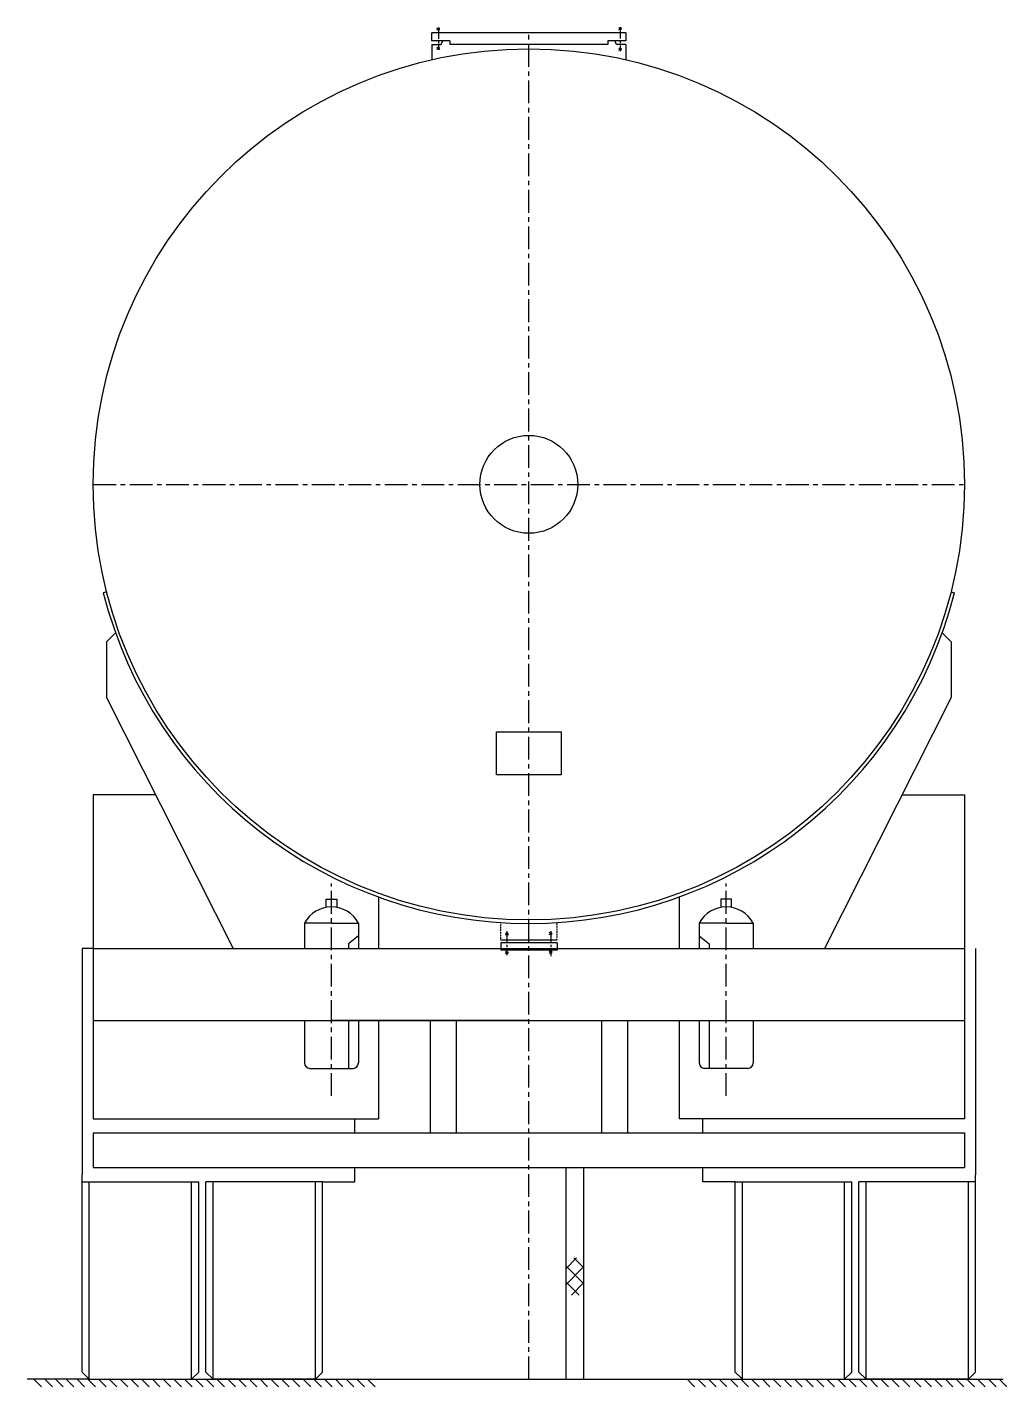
# Model space of a CAD drawing. Extents: x -95531 to 19990, y -17330 to 843.
# Drawn here: x -36528 to -33798, y -13220 to -9431 of the extents above; entities that cross this region are included whole.
import ezdxf

# ---------------------------------------------------------------- set-up
doc = ezdxf.new("R2010")
doc.units = 0
doc.linetypes.add('CENTERX2', pattern=[101.6, 63.5, -12.7, 12.7, -12.7])
doc.linetypes.add('HIDDEN2', pattern=[0.1875, 0.125, -0.0625])
for name, color, linetype in [('1', 5, 'CONTINUOUS'), ('5', 6, 'HIDDEN2'), ('LAYER1', 1, 'CONTINUOUS'), ('LAYER2', 2, 'CONTINUOUS'), ('LAYER6', 7, 'CENTERX2')]:
    doc.layers.add(name, color=color, linetype=linetype)

msp = doc.modelspace()

# ---------------------------------------------------------------- hatches: boundary and pattern name
at = {"layer": 'LAYER1'}
h = msp.add_hatch(dxfattribs=at)
h.set_pattern_fill('ANSI37', color=256, scale=10, style=0)
h.paths.add_polyline_path([(-34977.14501, -12860.56435), (-35027.14501, -12860.56435), (-35027.14501, -12964.7337), (-34977.14501, -12964.7337)])
at = {"layer": 'LAYER2'}
h = msp.add_hatch(dxfattribs=at)
h.set_pattern_fill('ANSI31', color=256, scale=10, style=0)
h.set_pattern_definition([(45, (-42504.597, -8911.684), (-22.45064, 22.45064), [])])
h.paths.add_polyline_path([(-35382.02109, -9468.82692), (-35382.02109, -9446.82692), (-35399.88877, -9446.82692), (-35399.88877, -9468.82692)])

# ---------------------------------------------------------------- linework, layer by layer
at = {"layer": '1', "color": 2}
for p, q in [((-35378.16379, -9438.47883), (-35386.18923, -9433.37518)), ((-35385.97165, -9438.32563), (-35377.75218, -9433.54072)), ((-34871.21921, -9437.35304), (-34879.24465, -9432.2494)), ((-34879.02707, -9437.19985), (-34870.8076, -9432.41494)), ((-35378.16379, -9492.51656), (-35386.18923, -9487.41291)), ((-35385.97165, -9492.36336), (-35377.75218, -9487.57845)), ((-34871.21921, -9494.76813), (-34879.24465, -9489.66448)), ((-34879.02707, -9494.61493), (-34870.8076, -9489.83003)), ((-35187.00697, -11960.8756), (-35195.03241, -11955.77195)), ((-35194.81482, -11960.7224), (-35186.59536, -11955.93749)), ((-35065.16669, -11959.41742), (-35073.19213, -11954.31377)), ((-35072.97454, -11959.26422), (-35064.75507, -11954.47931)), ((-35187.00388, -12012.64113), (-35195.02932, -12007.53748)), ((-35194.81174, -12012.48794), (-35186.59227, -12007.70303)), ((-35065.1636, -12011.18296), (-35073.18904, -12006.07931)), ((-35072.97145, -12011.02976), (-35064.75199, -12006.24485))]:
    msp.add_line(p, q, dxfattribs=at)
at = {"layer": '1', "color": 1}
for p, q in [((-34859.88877, -9446.82692), (-35399.88877, -9446.82692)), ((-35399.88877, -9468.82692), (-35399.88877, -9446.82692)), ((-35374.25613, -9478.82692), (-35369.88877, -9468.82692)), ((-34859.88877, -9468.82692), (-34909.88877, -9468.82692)), ((-34909.88877, -9468.82692), (-34909.88877, -9478.82692)), ((-34885.52142, -9478.82692), (-34889.88877, -9468.82692)), ((-34859.88877, -9446.82692), (-34859.88877, -9468.82692)), ((-35399.88877, -9478.82692), (-35399.88877, -9521.23239)), ((-35399.88877, -9478.82692), (-35374.25613, -9478.82692)), ((-35329.88877, -9478.82692), (-35349.88877, -9478.82692)), ((-34909.88877, -9478.82692), (-35329.88877, -9478.82692)), ((-34859.88877, -9478.82692), (-34885.52142, -9478.82692)), ((-34859.88877, -9478.82692), (-34859.88877, -9521.23239)), ((-35051.56196, -11975.31593), (-35208.21559, -11975.31593)), ((-35051.30465, -11982.81593), (-35208.21559, -11982.81593)), ((-35208.16491, -11982.81593), (-35208.16491, -12002.81593)), ((-35051.30465, -12002.81593), (-35208.16491, -12002.81593)), ((-35051.30465, -11982.81593), (-35051.30465, -12002.81593))]:
    msp.add_line(p, q, dxfattribs=at)
at = {"layer": '5', "color": 1}
for p, q in [((-35208.21559, -11975.31593), (-35208.21559, -11926.29747)), ((-35051.56196, -11926.29747), (-35051.56196, -11975.31593))]:
    msp.add_line(p, q, dxfattribs=at)
at = {"layer": 'LAYER1'}
for p, q in [((-35349.88877, -9468.82692), (-35399.88877, -9468.82692)), ((-35349.88877, -9468.82692), (-35349.88877, -9478.82692)), ((-36306.23736, -11004.82692), (-36315.92722, -11007.29809)), ((-33953.54019, -11004.82692), (-33943.85033, -11007.29809)), ((-36281.74814, -11118.82692), (-36306.49688, -11143.57565)), ((-33978.02941, -11118.82692), (-33953.28067, -11143.57565)), ((-36306.49688, -11143.57565), (-36306.49688, -11298.82692)), ((-33953.28067, -11143.57565), (-33953.28067, -11298.82692)), ((-36306.49688, -11298.82692), (-35953.63652, -11998.82692)), ((-33953.28067, -11298.82692), (-34306.14102, -11998.82692)), ((-35219.88877, -11514.82692), (-35219.88877, -11394.82692)), ((-35219.88877, -11394.82692), (-35039.88877, -11394.82692)), ((-35039.88877, -11394.82692), (-35039.88877, -11514.82692)), ((-35039.88877, -11514.82692), (-35219.88877, -11514.82692)), ((-36343.88877, -11570.32562), (-36343.88877, -11772.88652)), ((-36169.63812, -11570.32562), (-36343.88877, -11570.32562)), ((-34090.13942, -11570.32562), (-33915.88877, -11570.32562)), ((-33915.88877, -11570.32562), (-33915.88877, -11772.88652)), ((-36343.88877, -11772.88652), (-36343.88877, -12472.88652)), ((-33915.88877, -11772.88652), (-33915.88877, -12472.88652)), ((-35548.52143, -11855.01068), (-35548.52143, -11998.82692)), ((-34711.25612, -11855.01068), (-34711.25612, -11998.82692)), ((-35694.88877, -11883.89033), (-35694.88877, -11861.11927)), ((-35694.88877, -11861.11927), (-35664.88877, -11861.11927)), ((-35664.88877, -11861.11927), (-35664.88877, -11883.89033)), ((-34594.88877, -11861.11927), (-34594.88877, -11883.89033)), ((-34564.88877, -11861.11927), (-34594.88877, -11861.11927)), ((-34564.88877, -11883.89033), (-34564.88877, -11861.11927)), ((-35754.88877, -11927.42179), (-35754.88877, -11998.82692)), ((-35729.88877, -11927.42179), (-35754.88877, -11927.42179)), ((-35679.88877, -11927.42179), (-35729.88877, -11927.42179)), ((-35679.88877, -11927.42179), (-35629.88877, -11927.42179)), ((-35629.88877, -11927.42179), (-35604.88877, -11927.42179)), ((-35604.88877, -11927.42179), (-35604.88877, -11998.82692)), ((-34654.88877, -11927.42179), (-34654.88877, -11998.82692)), ((-34629.88877, -11927.42179), (-34654.88877, -11927.42179)), ((-34579.88877, -11927.42179), (-34629.88877, -11927.42179)), ((-34579.88877, -11927.42179), (-34529.88877, -11927.42179)), ((-34529.88877, -11927.42179), (-34504.88877, -11927.42179)), ((-34504.88877, -11927.42179), (-34504.88877, -11998.82692)), ((-35604.88877, -11963.12435), (-35632.77375, -11985.55223)), ((-34654.88877, -11963.12435), (-34627.0038, -11985.55223)), ((-36374.88877, -11998.82692), (-36374.88877, -12628.82692)), ((-36343.88877, -11998.82692), (-36374.88877, -11998.82692)), ((-36343.88877, -11998.82692), (-33915.88877, -11998.82692)), ((-36343.88877, -11998.82692), (-36343.88877, -12198.82692)), ((-35632.77375, -11985.55223), (-35632.77375, -11998.82692)), ((-34627.0038, -11985.55223), (-34627.0038, -11998.82692)), ((-33915.88877, -11998.82692), (-33915.88877, -12198.82692)), ((-33884.88877, -11998.82692), (-33884.88877, -12628.82692)), ((-36343.88877, -12198.82692), (-33915.88877, -12198.82692)), ((-35754.88877, -12198.82692), (-35754.88877, -12317.49358)), ((-35129.88877, -12198.82692), (-35679.88877, -12198.82692)), ((-35632.77375, -12198.82692), (-35632.77375, -12332.49358)), ((-35604.88877, -12198.82692), (-35604.88877, -12317.49358)), ((-35548.52143, -12198.82692), (-35548.52143, -12472.88652)), ((-35404.88877, -12198.82692), (-35404.88877, -12511.77781)), ((-35332.78488, -12198.82692), (-35332.78488, -12511.77781)), ((-34926.99266, -12198.82692), (-34926.99266, -12511.77781)), ((-34854.88877, -12198.82692), (-34854.88877, -12511.77781)), ((-34711.25612, -12198.82692), (-34711.25612, -12472.88652)), ((-34654.88877, -12198.82692), (-34654.88877, -12317.49358)), ((-34627.0038, -12198.82692), (-34627.0038, -12332.49358)), ((-34504.88877, -12198.82692), (-34504.88877, -12317.49358)), ((-35739.88877, -12332.49358), (-35619.88877, -12332.49358)), ((-34519.88877, -12332.49358), (-34639.88877, -12332.49358)), ((-36343.88877, -12472.88652), (-35548.52143, -12472.88652)), ((-35614.85377, -12511.77781), (-35614.85377, -12472.88652)), ((-33915.88877, -12472.88652), (-34711.25612, -12472.88652)), ((-34644.92378, -12511.77781), (-34644.92378, -12472.88652)), ((-36343.88877, -12511.77781), (-33915.88877, -12511.77781)), ((-36343.88877, -12511.77781), (-36343.88877, -12608.82692)), ((-33915.88877, -12511.77781), (-33915.88877, -12608.82692)), ((-36343.88877, -12608.82692), (-33915.88877, -12608.82692)), ((-35614.85377, -12648.82692), (-35614.85377, -12608.82692)), ((-35027.14501, -12608.82692), (-35027.14501, -13198.82692)), ((-34977.14501, -12608.82692), (-34977.14501, -13198.82692)), ((-34644.92378, -12648.82692), (-34644.92378, -12608.82692)), ((-36374.88877, -13178.82692), (-36374.88877, -12628.82692)), ((-36374.88877, -12648.82692), (-36049.88877, -12648.82692)), ((-36354.88877, -12648.82692), (-36069.88877, -12648.82692)), ((-36354.88877, -13198.82692), (-36354.88877, -12648.82692)), ((-36069.88877, -13198.82692), (-36069.88877, -12648.82692)), ((-36049.88877, -13178.82692), (-36049.88877, -12648.82692)), ((-36029.88877, -13178.82692), (-36029.88877, -12648.82692)), ((-35704.88877, -12648.82692), (-36029.88877, -12648.82692)), ((-36009.88877, -13198.82692), (-36009.88877, -12648.82692)), ((-35724.88877, -12648.82692), (-36009.88877, -12648.82692)), ((-35724.88877, -13198.82692), (-35724.88877, -12648.82692)), ((-35704.88877, -13178.82692), (-35704.88877, -12648.82692)), ((-35704.88877, -12648.82692), (-35614.85377, -12648.82692)), ((-34554.88877, -12648.82692), (-34644.92378, -12648.82692)), ((-34554.88877, -13178.82692), (-34554.88877, -12648.82692)), ((-34554.88877, -12648.82692), (-34229.88877, -12648.82692)), ((-34534.88877, -13198.82692), (-34534.88877, -12648.82692)), ((-34534.88877, -12648.82692), (-34249.88877, -12648.82692)), ((-34249.88877, -13198.82692), (-34249.88877, -12648.82692)), ((-34229.88877, -13178.82692), (-34229.88877, -12648.82692)), ((-34209.88877, -13178.82692), (-34209.88877, -12648.82692)), ((-33884.88877, -12648.82692), (-34209.88877, -12648.82692)), ((-34189.88877, -13198.82692), (-34189.88877, -12648.82692)), ((-33904.88877, -12648.82692), (-34189.88877, -12648.82692)), ((-33904.88877, -13198.82692), (-33904.88877, -12648.82692)), ((-33884.88877, -13178.82692), (-33884.88877, -12628.82692)), ((-36354.88877, -13198.82692), (-36374.88877, -13178.82692)), ((-36069.88877, -13198.82692), (-36049.88877, -13178.82692)), ((-36009.88877, -13198.82692), (-36029.88877, -13178.82692)), ((-35724.88877, -13198.82692), (-35704.88877, -13178.82692)), ((-34534.88877, -13198.82692), (-34554.88877, -13178.82692)), ((-34249.88877, -13198.82692), (-34229.88877, -13178.82692)), ((-34189.88877, -13198.82692), (-34209.88877, -13178.82692)), ((-33904.88877, -13198.82692), (-33884.88877, -13178.82692)), ((-36354.88877, -13198.82692), (-36527.91452, -13198.82692)), ((-36509.06098, -13198.82692), (-36487.84778, -13220.04012)), ((-36479.06098, -13198.82692), (-36457.84778, -13220.04012)), ((-36449.06098, -13198.82692), (-36427.84778, -13220.04012)), ((-36419.06098, -13198.82692), (-36397.84778, -13220.04012)), ((-36389.06098, -13198.82692), (-36367.84778, -13220.04012)), ((-36359.06098, -13198.82692), (-36337.84778, -13220.04012)), ((-36354.88877, -13198.82692), (-36069.88877, -13198.82692)), ((-36329.06098, -13198.82692), (-36307.84778, -13220.04012)), ((-36299.06098, -13198.82692), (-36277.84778, -13220.04012)), ((-36269.06098, -13198.82692), (-36247.84778, -13220.04012)), ((-36239.06098, -13198.82692), (-36217.84778, -13220.04012)), ((-36209.06098, -13198.82692), (-36187.84778, -13220.04012)), ((-36179.06098, -13198.82692), (-36157.84778, -13220.04012)), ((-36149.06098, -13198.82692), (-36127.84778, -13220.04012)), ((-36119.06098, -13198.82692), (-36097.84778, -13220.04012)), ((-36089.06098, -13198.82692), (-36067.84778, -13220.04012)), ((-36069.88877, -13198.82692), (-33807.55706, -13198.82692)), ((-36059.06098, -13198.82692), (-36037.84778, -13220.04012)), ((-36029.06098, -13198.82692), (-36007.84778, -13220.04012)), ((-35724.88877, -13198.82692), (-36009.88877, -13198.82692)), ((-35999.06098, -13198.82692), (-35977.84778, -13220.04012)), ((-35969.06098, -13198.82692), (-35947.84778, -13220.04012)), ((-35939.06098, -13198.82692), (-35917.84778, -13220.04012)), ((-35909.06098, -13198.82692), (-35887.84778, -13220.04012)), ((-35879.06098, -13198.82692), (-35857.84778, -13220.04012)), ((-35849.06098, -13198.82692), (-35827.84778, -13220.04012)), ((-35819.06098, -13198.82692), (-35797.84778, -13220.04012)), ((-35789.06098, -13198.82692), (-35767.84778, -13220.04012)), ((-35759.06098, -13198.82692), (-35737.84778, -13220.04012)), ((-35729.06098, -13198.82692), (-35707.84778, -13220.04012)), ((-35699.06098, -13198.82692), (-35677.84778, -13220.04012)), ((-35669.06098, -13198.82692), (-35647.84778, -13220.04012)), ((-35639.06098, -13198.82692), (-35617.84778, -13220.04012)), ((-35609.06098, -13198.82692), (-35587.84778, -13220.04012)), ((-35579.06098, -13198.82692), (-35557.84778, -13220.04012)), ((-35027.14501, -13198.82692), (-34977.14501, -13198.82692)), ((-34689.06098, -13198.82692), (-34667.84778, -13220.04012)), ((-34659.06098, -13198.82692), (-34637.84778, -13220.04012)), ((-34629.06098, -13198.82692), (-34607.84778, -13220.04012)), ((-34599.06098, -13198.82692), (-34577.84778, -13220.04012)), ((-34569.06098, -13198.82692), (-34547.84778, -13220.04012)), ((-34539.06098, -13198.82692), (-34517.84778, -13220.04012)), ((-34534.88877, -13198.82692), (-34249.88877, -13198.82692)), ((-34534.88877, -13198.82692), (-34249.88877, -13198.82692)), ((-34509.06098, -13198.82692), (-34487.84778, -13220.04012)), ((-34479.06098, -13198.82692), (-34457.84778, -13220.04012)), ((-34449.06098, -13198.82692), (-34427.84778, -13220.04012)), ((-34419.06098, -13198.82692), (-34397.84778, -13220.04012)), ((-34389.06098, -13198.82692), (-34367.84778, -13220.04012)), ((-34359.06098, -13198.82692), (-34337.84778, -13220.04012)), ((-34329.06098, -13198.82692), (-34307.84778, -13220.04012)), ((-34299.06098, -13198.82692), (-34277.84778, -13220.04012)), ((-34269.06098, -13198.82692), (-34247.84778, -13220.04012)), ((-34239.06098, -13198.82692), (-34217.84778, -13220.04012)), ((-34209.06098, -13198.82692), (-34187.84778, -13220.04012)), ((-33904.88877, -13198.82692), (-34189.88877, -13198.82692)), ((-33904.88877, -13198.82692), (-34189.88877, -13198.82692)), ((-34179.06098, -13198.82692), (-34157.84778, -13220.04012)), ((-34149.06098, -13198.82692), (-34127.84778, -13220.04012)), ((-34119.06098, -13198.82692), (-34097.84778, -13220.04012)), ((-34089.06098, -13198.82692), (-34067.84778, -13220.04012)), ((-34059.06098, -13198.82692), (-34037.84778, -13220.04012)), ((-34029.06098, -13198.82692), (-34007.84778, -13220.04012)), ((-33999.06098, -13198.82692), (-33977.84778, -13220.04012)), ((-33969.06098, -13198.82692), (-33947.84778, -13220.04012)), ((-33939.06098, -13198.82692), (-33917.84778, -13220.04012)), ((-33909.06098, -13198.82692), (-33887.84778, -13220.04012)), ((-33879.06098, -13198.82692), (-33857.84778, -13220.04012)), ((-33849.06098, -13198.82692), (-33827.84778, -13220.04012)), ((-33819.06098, -13198.82692), (-33797.84778, -13220.04012))]:
    msp.add_line(p, q, dxfattribs=at)
for radius in [1214, 136.5]:
    msp.add_circle((-35129.88877, -10704.82692), radius, dxfattribs=at)
for centre, radius, start, end in [((-35129.88877, -10704.82692), 1224, 194.30697459, 345.69302541), ((-35679.88877, -11967.68017), 85.12189, 28.22593854, 151.77406146), ((-34579.88877, -11967.68017), 85.12189, 28.22593854, 151.77406146), ((-35739.88877, -12317.49358), 15, 180, 270), ((-35619.88877, -12317.49358), 15, 270, 0), ((-34639.88877, -12317.49358), 15, 180, 270), ((-34519.88877, -12317.49358), 15, 270, 0)]:
    msp.add_arc(centre, radius, start, end, dxfattribs=at)
at = {"layer": 'LAYER6', "ltscale": 0.5}
for p, q in [((-35382.02109, -9431.28572), (-35382.02109, -9493.75028)), ((-34875.07651, -9430.68754), (-34875.07651, -9497.91339)), ((-35190.86427, -11950.54431), (-35190.86427, -12017.21714)), ((-35069.02399, -11950.2927), (-35069.02399, -12019.48152))]:
    msp.add_line(p, q, dxfattribs=at)
at = {"layer": 'LAYER6'}
for p, q in [((-35129.88877, -13198.82692), (-35129.88877, -9446.82692)), ((-36343.88877, -10704.82692), (-33915.88877, -10704.82692)), ((-35679.88877, -12409.50157), (-35679.88877, -11817.27056)), ((-34579.88877, -12409.50157), (-34579.88877, -11817.27056))]:
    msp.add_line(p, q, dxfattribs=at)

doc.saveas('drawing.dxf')
